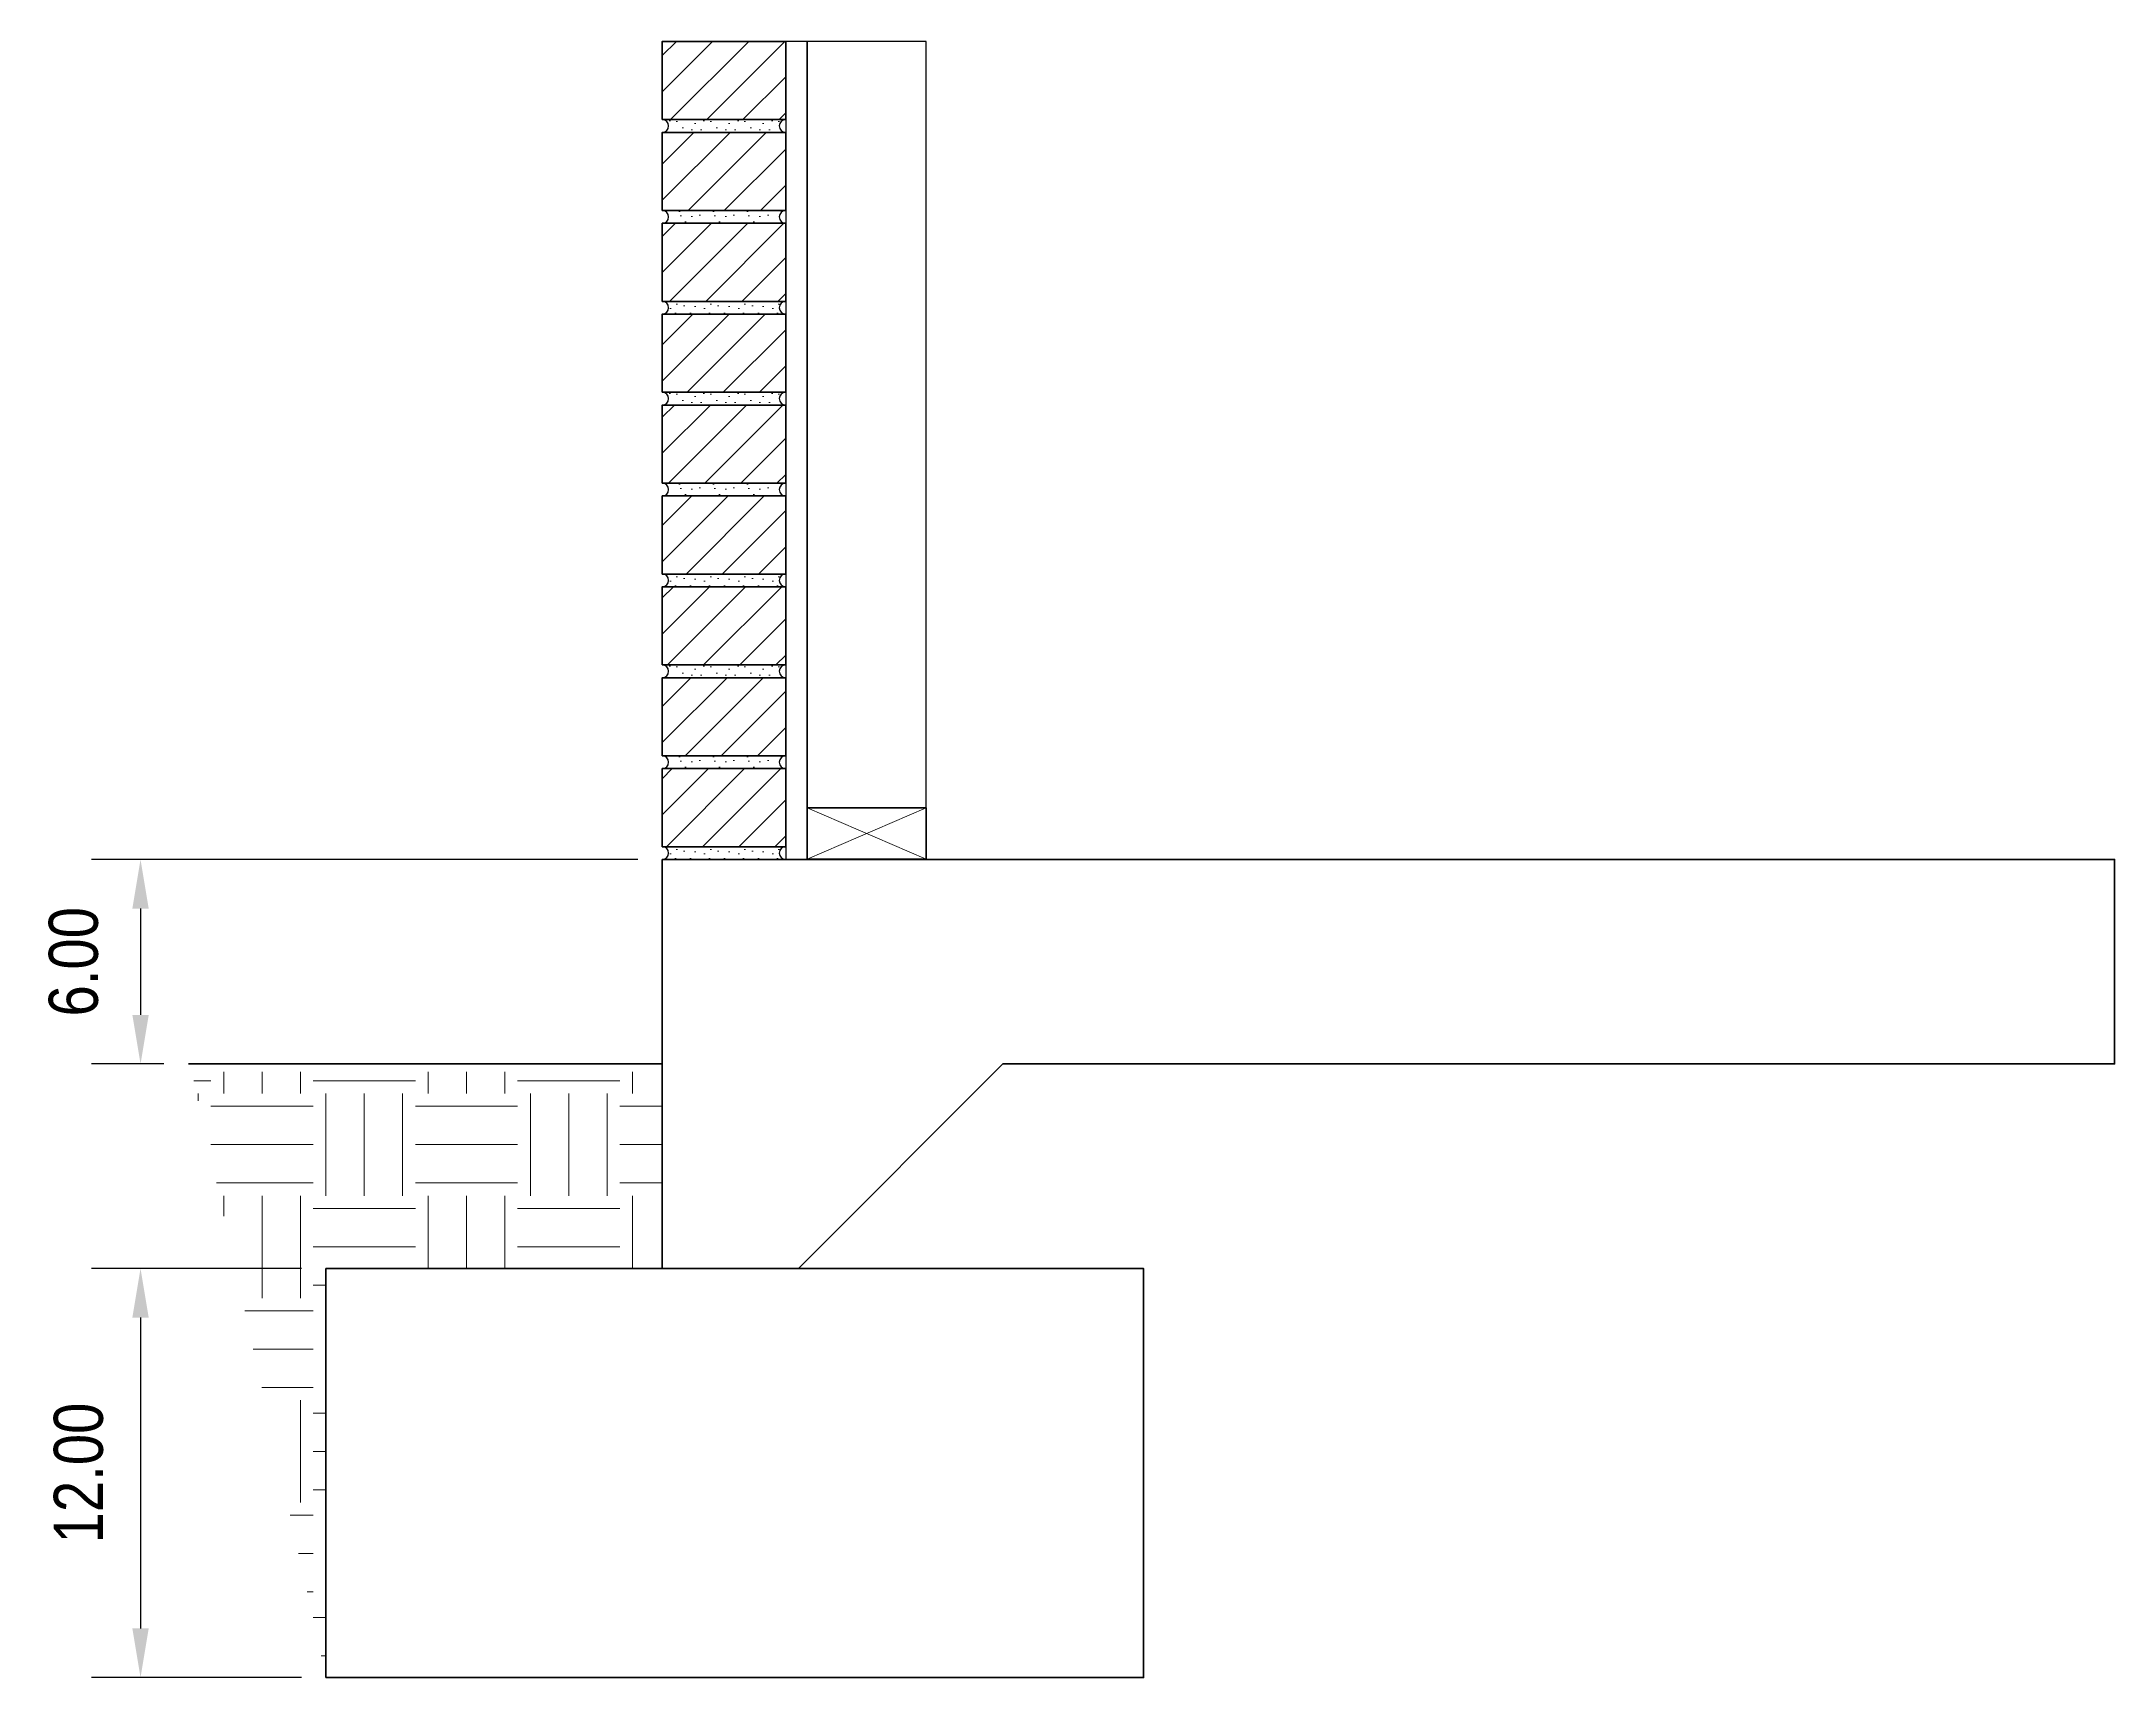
# Model space of a CAD drawing. Header units: inches. Extents: x 52 to 4421, y 0 to 72.
# Drawn here: x 52.3 to 113.2, y 24.4 to 72.4 of the extents above.
import ezdxf

# ---------------------------------------------------------------- set-up
doc = ezdxf.new("R2010")
doc.units = ezdxf.units.IN
doc.header["$MEASUREMENT"] = 0
doc.layers.get('0').update_dxf_attribs({"lineweight": 0})
for name, color, linetype, lineweight in [('A-Anno-Note', 231, 'Continuous', 25), ('A-Detl-Medm', 31, 'Continuous', 25), ('A-Detl-Patt', 190, 'Continuous', 18), ('A-Detl-Thin', 150, 'Continuous', 18), ('A-Detl-Wide', 212, 'Continuous', 35)]:
    doc.layers.add(name, color=color, linetype=linetype, lineweight=lineweight)
doc.styles.get("Standard").update_dxf_attribs({"font": 'ARIALN.TTF'})
doc.dimstyles.get("Standard").update_dxf_attribs({"dimtxt": 0.12, "dimasz": 0.12, "dimexe": 0.12, "dimexo": 0.06, "dimgap": 0.09, "dimtad": 1, "dimzin": 0, "dimdsep": 46, "dimtxsty": 'Standard', "dimcen": 0, "dimadec": 0, "dimazin": 0, "dimtfac": 1, "dimtofl": 0, "dimtmove": 0, "dimatfit": 3, "dimfxl": 1, "dimtolj": 1, "dimtzin": 0, "dimarcsym": 0})
pattern_1 = [(45, (0, 0.375), (-0.53033, 0.53033), [])]
pattern_2 = [(0, (0.04, 0.395), (0, 1), [0, -1]), (0, (0.36, 0.415), (0, 1), [0, -1]), (0, (0.18, 0.635), (0, 1), [0, -1]), (0, (0.4, 0.795), (0, 1), [0, -1]), (0, (0.14, 0.855), (0, 1), [0, -1]), (0, (0.22, 1.095), (0, 1), [0, -1]), (0, (0.08, 1.275), (0, 1), [0, -1]), (0, (0.4, 1.255), (0, 1), [0, -1]), (0, (0.64, 1.295), (0, 1), [0, -1]), (0, (0.76, 1.055), (0, 1), [0, -1]), (0, (0.96, 1.035), (0, 1), [0, -1]), (0, (0.96, 0.675), (0, 1), [0, -1]), (0, (0.78, 0.555), (0, 1), [0, -1]), (0, (0.5, 0.615), (0, 1), [0, -1]), (0, (0.68, 0.795), (0, 1), [0, -1]), (0, (0.5, 0.975), (0, 1), [0, -1]), (0, (0.92, 0.415), (0, 1), [0, -1])]
pattern_3 = [(0, (-1940.712, -3201.1066), (3, 3), [3, -3]), (0, (-1940.712, -3199.9816), (3, 3), [3, -3]), (0, (-1940.712, -3198.8566), (3, 3), [3, -3]), (90, (-1940.337, -3198.4816), (-3, 3), [3, -3]), (90, (-1939.212, -3198.4816), (-3, 3), [3, -3]), (90, (-1938.087, -3198.4816), (-3, 3), [3, -3])]

# ---------------------------------------------------------------- blocks, each defined once
blk = doc.blocks.new('*U4')
at = {"layer": 'A-Detl-Patt'}
h = blk.add_hatch(dxfattribs=at)
h.set_pattern_fill('ANSI31', color=256, scale=6, style=0)
h.set_pattern_definition(pattern_1)
h.paths.add_polyline_path([(0, 0.375), (3.625, 0.375), (3.625, 2.667), (0, 2.667)])
h = blk.add_hatch(dxfattribs=at)
h.set_pattern_fill('GENERAL_STIPPLE', color=256, style=0, pattern_type=2)
h.set_pattern_definition(pattern_2)
h.paths.add_polyline_path([(0, 0.375, -1), (0, 0), (3.625, 0, -1), (3.625, 0.375)], flags=0)
at = {"color": 0, "linetype": 'ByBlock'}
blk.add_lwpolyline([(0, 0.375), (3.625, 0.375), (3.625, 2.667), (0, 2.667)], close=True, dxfattribs=at)
at = {"layer": 'A-Detl-Medm'}
for centre, start, end in [((0, 0.188), 270, 90), ((3.625, 0.188), 90, 270)]:
    blk.add_arc(centre, 0.188, start, end, dxfattribs=at)
blk = doc.blocks.new('*U5')
at = {"color": 0, "linetype": 'ByBlock'}
blk.add_lwpolyline([(0, 0), (1.5, 0), (1.5, 3.5), (0, 3.5)], close=True, dxfattribs=at)
at = {"layer": 'A-Detl-Thin'}
for p, q in [((0, 0), (1.5, 3.5)), ((0, 3.5), (1.5, 0))]:
    blk.add_line(p, q, dxfattribs=at)
blk = doc.blocks.new('*D6')
at = {"layer": 'A-Anno-Note', "color": 0, "lineweight": -2, "transparency": 16777216}
for p, q in [((59.945, 36.387), (53.783, 36.387)), ((55.223, 34.947), (55.223, 25.827)), ((59.945, 24.387), (53.783, 24.387))]:
    blk.add_line(p, q, dxfattribs=at)
at = {"layer": 'A-Anno-Note', "color": 0, "transparency": 16777216}
for points in [[(54.983, 34.947), (55.463, 34.947), (55.223, 36.387)], [(54.983, 25.827), (55.463, 25.827), (55.223, 24.387)]]:
    blk.add_solid(points, dxfattribs=at)
at = {"layer": 'Defpoints', "color": 0, "transparency": 16777216}
for p in [(60.665, 36.387), (55.223, 24.387), (60.665, 24.387)]:
    blk.add_point(p, dxfattribs=at)
at = {"layer": 'A-Anno-Note', "color": 0, "transparency": 16777216, "insert": (53.407, 30.387), "char_height": 1.44, "attachment_point": 5, "rotation": 90}
blk.add_mtext('\\A1;12.00', dxfattribs=at)
blk = doc.blocks.new('*D7')
at = {"layer": 'A-Anno-Note', "color": 0, "lineweight": -2, "transparency": 16777216}
for p, q in [((69.815, 48.387), (53.783, 48.387)), ((55.223, 46.947), (55.223, 43.827)), ((55.91, 42.387), (53.783, 42.387))]:
    blk.add_line(p, q, dxfattribs=at)
at = {"layer": 'A-Anno-Note', "color": 0, "transparency": 16777216}
for points in [[(54.983, 46.947), (55.463, 46.947), (55.223, 48.387)], [(54.983, 43.827), (55.463, 43.827), (55.223, 42.387)]]:
    blk.add_solid(points, dxfattribs=at)
at = {"layer": 'Defpoints', "color": 0, "transparency": 16777216}
for p in [(70.535, 48.387), (55.223, 42.387), (56.63, 42.387)]:
    blk.add_point(p, dxfattribs=at)
at = {"layer": 'A-Anno-Note', "color": 0, "transparency": 16777216, "insert": (53.26, 45.387), "char_height": 1.44, "attachment_point": 5, "rotation": 90}
blk.add_mtext('\\A1;6.00', dxfattribs=at)
blk = doc.blocks.new('*U8')
at = {"layer": 'A-Detl-Patt'}
h = blk.add_hatch(dxfattribs=at)
h.set_pattern_fill('ANSI31', color=256, scale=6, style=0)
h.set_pattern_definition(pattern_1)
h.paths.add_polyline_path([(0, 0.375), (3.625, 0.375), (3.625, 2.667), (0, 2.667)])
h = blk.add_hatch(dxfattribs=at)
h.set_pattern_fill('GENERAL_STIPPLE', color=256, style=0, pattern_type=2)
h.set_pattern_definition(pattern_2)
h.paths.add_polyline_path([(0, 0.375, -1), (0, 0), (3.625, 0, -1), (3.625, 0.375)], flags=0)
at = {"color": 0, "linetype": 'ByBlock'}
blk.add_lwpolyline([(0, 0.375), (3.625, 0.375), (3.625, 2.667), (0, 2.667)], close=True, dxfattribs=at)
at = {"layer": 'A-Detl-Medm'}
for centre, start, end in [((0, 0.188), 270, 90), ((3.625, 0.188), 90, 270)]:
    blk.add_arc(centre, 0.188, start, end, dxfattribs=at)
blk = doc.blocks.new('*U9')
at = {"color": 0, "linetype": 'ByBlock'}
blk.add_lwpolyline([(0, 0), (1.5, 0), (1.5, 3.5), (0, 3.5)], close=True, dxfattribs=at)
at = {"layer": 'A-Detl-Thin'}
for p, q in [((0, 0), (1.5, 3.5)), ((0, 3.5), (1.5, 0))]:
    blk.add_line(p, q, dxfattribs=at)
blk = doc.blocks.new('*D23')
at = {"layer": 'A-Anno-Note', "color": 0, "lineweight": -2, "transparency": 16777216}
for p, q in [((59.945, 36.387), (53.783, 36.387)), ((55.223, 34.947), (55.223, 25.827)), ((59.945, 24.387), (53.783, 24.387))]:
    blk.add_line(p, q, dxfattribs=at)
at = {"layer": 'A-Anno-Note', "color": 0, "transparency": 16777216}
for points in [[(54.983, 34.947), (55.463, 34.947), (55.223, 36.387)], [(54.983, 25.827), (55.463, 25.827), (55.223, 24.387)]]:
    blk.add_solid(points, dxfattribs=at)
at = {"layer": 'Defpoints', "color": 0, "transparency": 16777216}
for p in [(60.665, 36.387), (55.223, 24.387), (60.665, 24.387)]:
    blk.add_point(p, dxfattribs=at)
at = {"layer": 'A-Anno-Note', "color": 0, "transparency": 16777216, "insert": (53.407, 30.387), "char_height": 1.44, "attachment_point": 5, "rotation": 90}
blk.add_mtext('\\A1;12.00', dxfattribs=at)
blk = doc.blocks.new('*D10')
at = {"layer": 'A-Anno-Note', "color": 0, "lineweight": -2, "transparency": 16777216}
for p, q in [((69.815, 48.387), (53.783, 48.387)), ((55.223, 46.947), (55.223, 43.827)), ((55.91, 42.387), (53.783, 42.387))]:
    blk.add_line(p, q, dxfattribs=at)
at = {"layer": 'A-Anno-Note', "color": 0, "transparency": 16777216}
for points in [[(54.983, 46.947), (55.463, 46.947), (55.223, 48.387)], [(54.983, 43.827), (55.463, 43.827), (55.223, 42.387)]]:
    blk.add_solid(points, dxfattribs=at)
at = {"layer": 'Defpoints', "color": 0, "transparency": 16777216}
for p in [(70.535, 48.387), (55.223, 42.387), (56.63, 42.387)]:
    blk.add_point(p, dxfattribs=at)
at = {"layer": 'A-Anno-Note', "color": 0, "transparency": 16777216, "insert": (53.26, 45.387), "char_height": 1.44, "attachment_point": 5, "rotation": 90}
blk.add_mtext('\\A1;6.00', dxfattribs=at)

msp = doc.modelspace()

# ---------------------------------------------------------------- hatches: boundary and pattern name
at = {"layer": 'A-Detl-Patt'}
h = msp.add_hatch(dxfattribs=at)
h.set_pattern_fill('SITEWORK_EARTH', color=256, scale=12, style=0, pattern_type=2)
h.set_pattern_definition(pattern_3)
h.paths.add_polyline_path([(70.535, 42.161), (56.726, 42.161), (60.665, 24.387), (60.665, 36.387), (70.535, 36.387)], flags=0)
h = msp.add_hatch(dxfattribs=at)
h.set_pattern_fill('SITEWORK_EARTH', color=256, scale=12, style=0, pattern_type=2)
h.set_pattern_definition(pattern_3)
h.paths.add_polyline_path([(70.535, 42.161), (56.726, 42.161), (60.665, 24.387), (60.665, 36.387), (70.535, 36.387)], flags=0)

# ---------------------------------------------------------------- linework, layer by layer
at = {"layer": 'A-Detl-Medm'}
for points in [[(74.16, 72.387), (74.16, 48.387), (74.785, 48.387), (74.785, 72.387)], [(74.16, 72.387), (74.16, 48.387), (74.785, 48.387), (74.785, 72.387)], [(74.785, 72.387), (74.785, 49.901), (78.285, 49.901), (78.285, 72.387)], [(74.785, 72.387), (74.785, 49.901), (78.285, 49.901), (78.285, 72.387)]]:
    msp.add_lwpolyline(points, close=True, dxfattribs=at)
at = {"layer": 'A-Detl-Wide'}
msp.add_line((70.535, 42.387), (56.63, 42.387), dxfattribs=at)
msp.add_line((70.535, 42.387), (56.63, 42.387), dxfattribs=at)
for points in [[(70.535, 48.387), (70.535, 36.387), (74.535, 36.387), (80.535, 42.387), (113.163, 42.387), (113.163, 48.387)], [(70.535, 48.387), (70.535, 36.387), (74.535, 36.387), (80.535, 42.387), (113.163, 42.387), (113.163, 48.387)], [(60.665, 24.387), (84.665, 24.387), (84.665, 36.387), (60.665, 36.387)], [(60.665, 24.387), (84.665, 24.387), (84.665, 36.387), (60.665, 36.387)]]:
    msp.add_lwpolyline(points, close=True, dxfattribs=at)

# ---------------------------------------------------------------- block references
for name, p in [('*U4', (70.535, 69.72)), ('*U8', (70.535, 69.72)), ('*U4', (70.535, 67.053)), ('*U8', (70.535, 67.053)), ('*U4', (70.535, 64.387)), ('*U8', (70.535, 64.387)), ('*U4', (70.535, 61.72)), ('*U8', (70.535, 61.72)), ('*U4', (70.535, 59.053)), ('*U8', (70.535, 59.053)), ('*U4', (70.535, 56.387)), ('*U8', (70.535, 56.387)), ('*U4', (70.535, 53.72)), ('*U8', (70.535, 53.72)), ('*U4', (70.535, 51.053)), ('*U8', (70.535, 51.053)), ('*U4', (70.535, 48.387)), ('*U8', (70.535, 48.387))]:
    msp.add_blockref(name, p, dxfattribs=at)
at = {"layer": 'A-Detl-Wide', "rotation": 270}
for name in ['*U5', '*U9']:
    msp.add_blockref(name, (74.785, 49.901), dxfattribs=at)

# ---------------------------------------------------------------- dimensions: what is measured, and where the dimension line sits
at = {"layer": 'A-Anno-Note'}
for picture in ['*D7', '*D10']:
    dim = msp.add_linear_dim(base=(55.223, 42.387), p1=(70.535, 48.387), p2=(56.63, 42.387), angle=90, dimstyle='Standard', override={"dimtmove": 2}, dxfattribs=at)
    dim.commit()
    dim.dimension.update_dxf_attribs({"geometry": picture, "text_midpoint": (53.26, 45.387), "dimtype": 160})
for picture in ['*D6', '*D23']:
    dim = msp.add_linear_dim(base=(55.223, 24.387), p1=(60.665, 36.387), p2=(60.665, 24.387), angle=90, dimstyle='Standard', dxfattribs=at)
    dim.commit()
    dim.dimension.update_dxf_attribs({"geometry": picture, "text_midpoint": (53.407, 30.387)})

doc.saveas('drawing.dxf')
